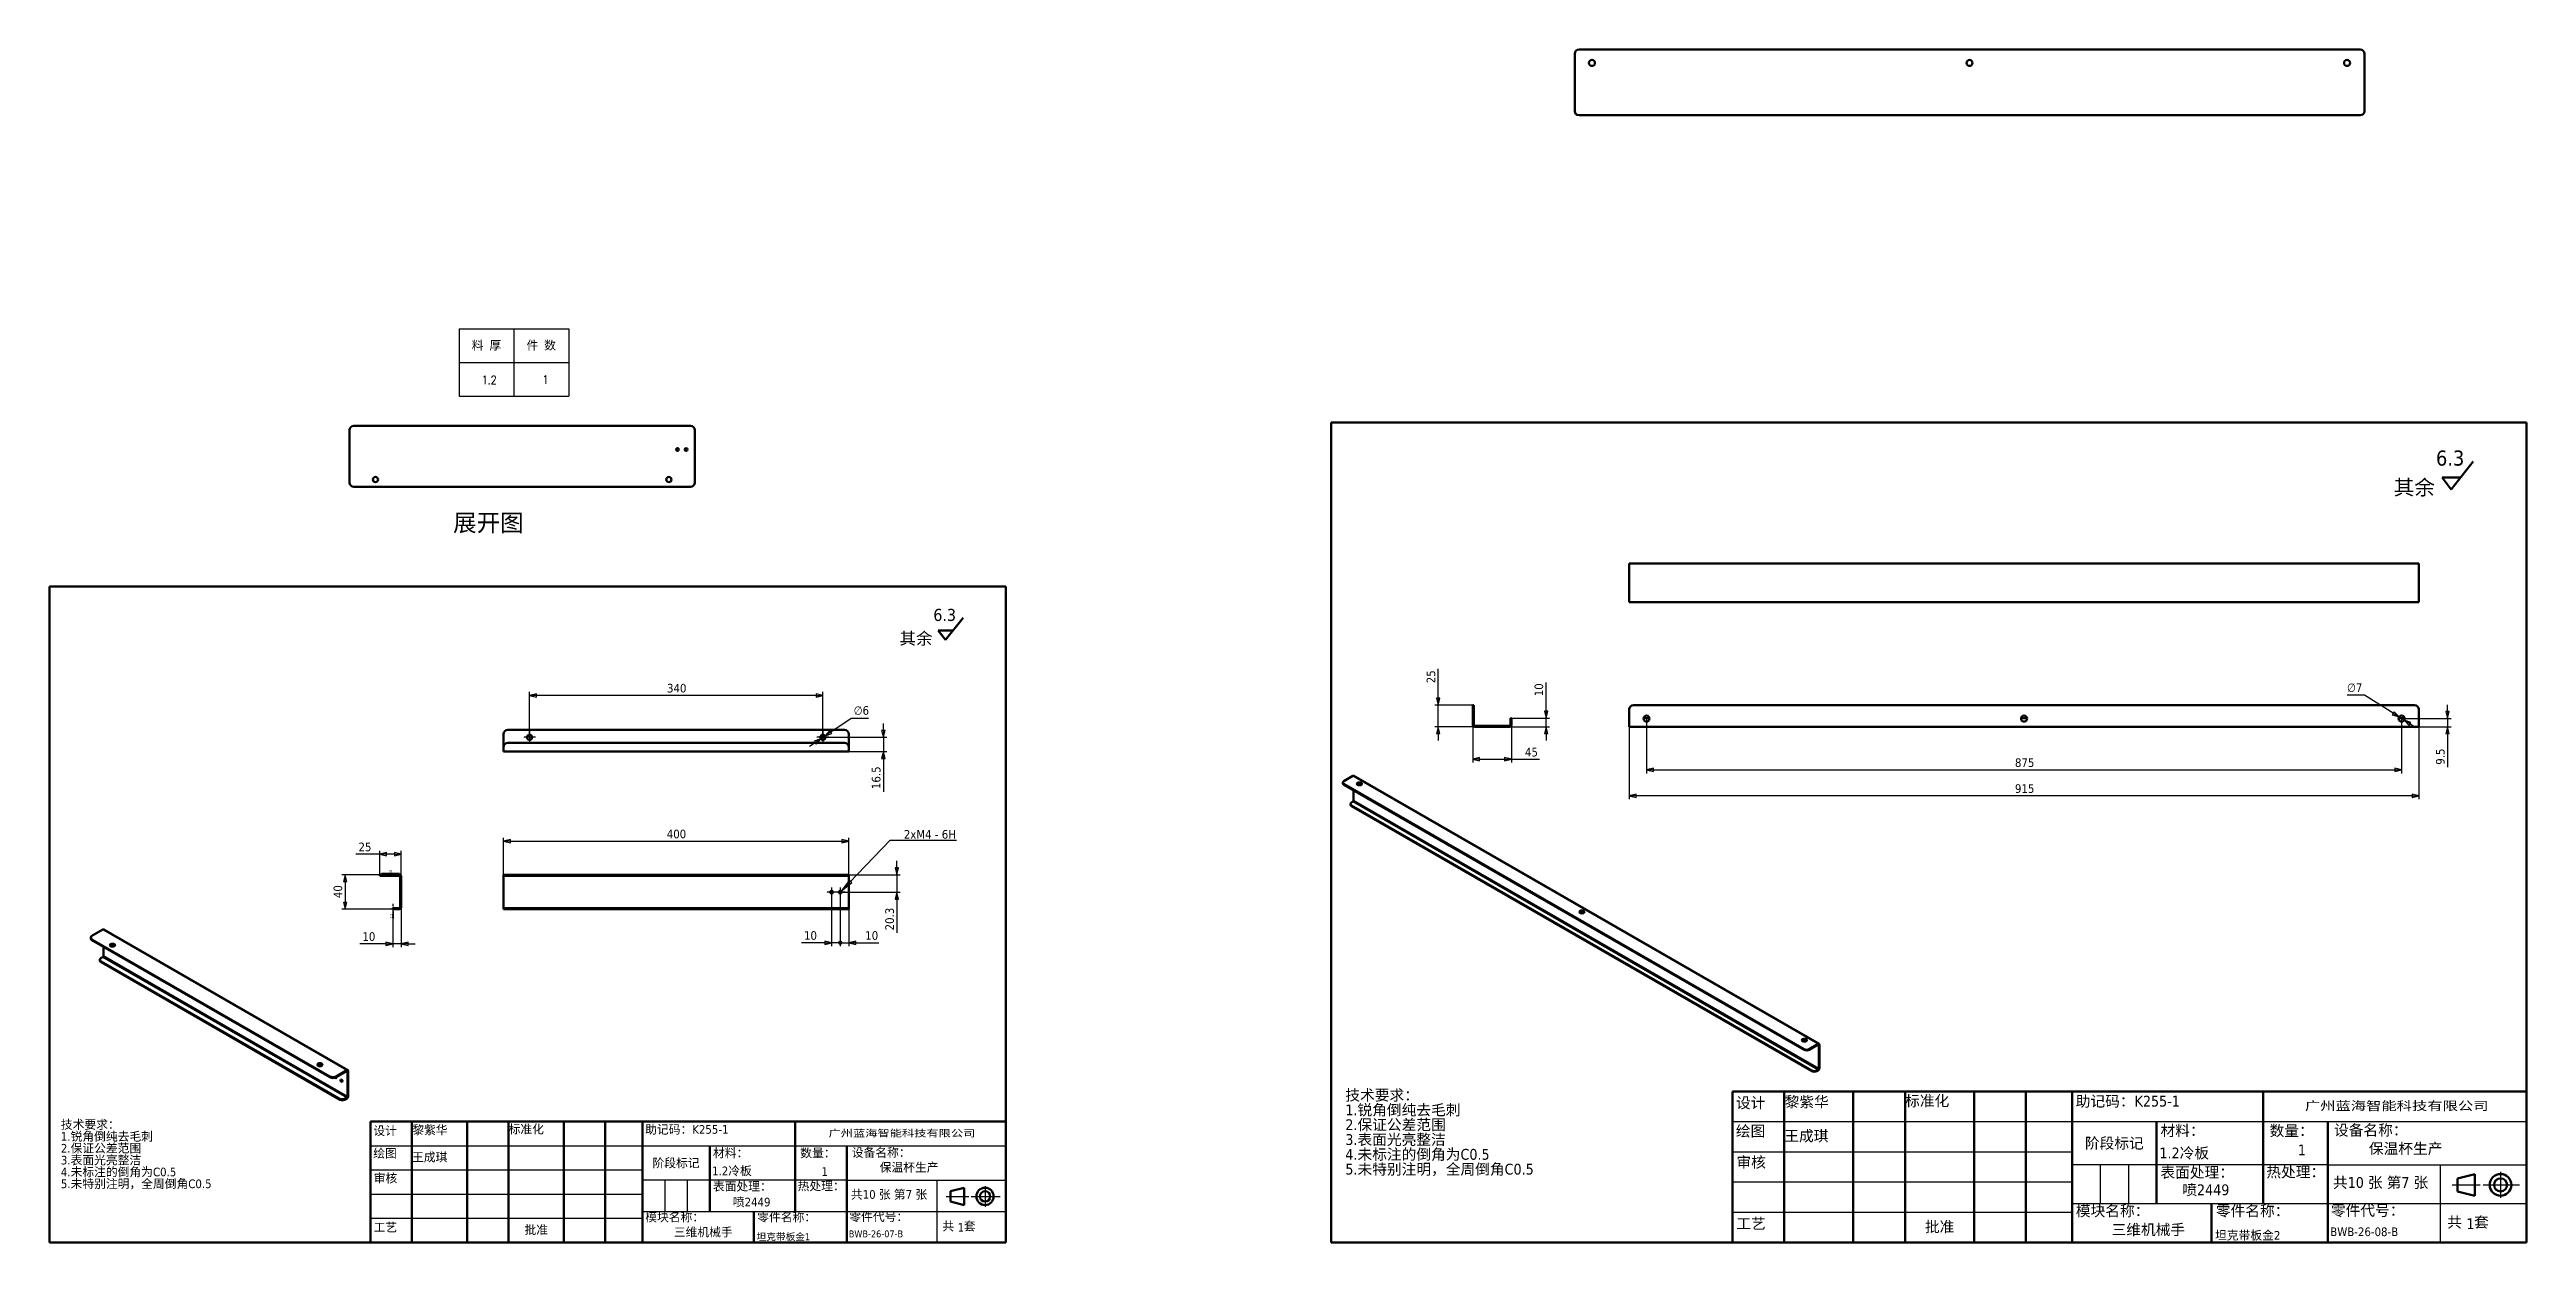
# Model space of a CAD drawing. Header units: millimetres. Extents: x 1472 to 285341, y -86221 to 5170.
# Drawn here: x 1472 to 4343, y 1332 to 2714 of the extents above; entities that cross this region are included whole.
import ezdxf
from ezdxf.enums import TextEntityAlignment as Align

# ---------------------------------------------------------------- set-up
doc = ezdxf.new("R2010")
doc.units = ezdxf.units.MM
doc.linetypes.add('CHAIN', pattern=[0.3543, 0.2362, -0.0295, 0.0591, -0.0295])
doc.layers.add('中心标记 (ISO)', color=1, linetype='Continuous', lineweight=25, true_color=0xff0000)
doc.layers.add('尺寸 (ISO)', color=5, linetype='Continuous', lineweight=25, true_color=0x0000ff)
for name, color, linetype, lineweight in [('可见 (ISO)', 7, 'Continuous', 50), ('可见窄的 (ISO)', 7, 'Continuous', 35), ('图框 (ISO)', 7, 'Continuous', 70), ('标注线', 3, 'Continuous', 18), ('标题 (ISO)', 7, 'Continuous', 50), ('符号 (ISO)', 7, 'Continuous', 25)]:
    doc.layers.add(name, color=color, linetype=linetype, lineweight=lineweight)
doc.styles.add('DIM', font='romans.shx', dxfattribs={"width": 0.8, "bigfont": 'bigfont.shx'})
doc.styles.get("Standard").update_dxf_attribs({"font": 'arial.ttf'})
doc.styles.add('文本样式19', font='tahoma.ttf')
doc.styles.add('文本样式91', font='tahoma.ttf')
doc.styles.add('注释文本 (ISO)', font='tahoma.ttf')
doc.dimstyles.new('ISO-25', dxfattribs={"dimtxt": 2.5, "dimasz": 2.5, "dimexe": 1.25, "dimexo": 0.625, "dimtad": 1, "dimtxsty": 'Standard', "dimcen": 2.5, "dimadec": 0, "dimazin": 0, "dimtfac": 1, "dimtmove": 0, "dimatfit": 3, "dimfxl": 0, "dimarcsym": 0})
doc.dimstyles.new('默认 (GB)', dxfattribs={"dimscale": 4, "dimtxt": 2.5, "dimasz": 2, "dimexe": 1, "dimexo": 0, "dimgap": 0.75, "dimtad": 1, "dimtoh": 1, "dimrnd": 1e-08, "dimdsep": 46, "dimtxsty": '注释文本 (ISO)', "dimblk": 'Filled-1', "dimcen": 0.09, "dimdle": 10, "dimclrd": 256, "dimclre": 256, "dimclrt": 256, "dimaunit": 1, "dimazin": 2, "dimtfac": 0.8, "dimtdec": 3, "dimtmove": 0, "dimatfit": 3, "dimldrblk": 'Filled-2', "dimfxl": 0, "dimtolj": 1, "dimtzin": 0, "dimlwd": -1, "dimlwe": -1, "dimarcsym": 0})
doc.dimstyles.new('默认 (GB)$7', dxfattribs={"dimscale": 4, "dimtxt": 2.5, "dimasz": 4, "dimexe": 1, "dimexo": 0, "dimgap": 0.75, "dimtad": 1, "dimtoh": 1, "dimrnd": 1e-08, "dimdsep": 46, "dimtxsty": '注释文本 (ISO)', "dimblk": 'Filled-1', "dimcen": 0.09, "dimdle": 10, "dimclrd": 256, "dimclre": 256, "dimclrt": 256, "dimaunit": 1, "dimazin": 2, "dimtfac": 0.8, "dimtdec": 3, "dimtmove": 0, "dimatfit": 3, "dimldrblk": 'Filled-2', "dimfxl": 0, "dimtolj": 1, "dimtzin": 0, "dimlwd": -1, "dimlwe": -1, "dimarcsym": 0})

msp = doc.modelspace()

# ---------------------------------------------------------------- texts
at = {"layer": '符号 (ISO)', "attachment_point": 1, "style": '注释文本 (ISO)'}
for s, insert, char_height, width in [('{\\fTahoma|b0|i0;\\H20.0000;展开图}', (1940.08444, 2175.99724), 20, 82.5121498), ('{喷2449}', (2264.22665, 1384.00479), 10, 43.7682343)]:
    msp.add_mtext(s, dxfattribs=dict(at, insert=insert, char_height=char_height, width=width))
at = {"layer": '符号 (ISO)', "style": '注释文本 (ISO)'}
for s, insert, char_height, width, attachment_point, line_spacing_factor in [('{2xM4 - 6H}', (2462.40805, 1799.76225), 10, 63.4155574, 7, 0.4375), ('{喷2449\\P}', (3943.79675, 1399.47263), 12.5, 58.0046965, 1, 0.987884)]:
    msp.add_mtext(s, dxfattribs=dict(at, insert=insert, char_height=char_height, width=width, attachment_point=attachment_point, line_spacing_factor=line_spacing_factor))
at = {"layer": '符号 (ISO)', "attachment_point": 1, "style": '注释文本 (ISO)'}
for insert, char_height in [((4077.75998, 1445.59584), 12.5), ((2366.87974, 1419.32273), 10)]:
    msp.add_mtext('{1}', dxfattribs=dict(at, insert=insert, char_height=char_height))

# ---------------------------------------------------------------- blocks, each defined once
blk = doc.blocks.new('图框 A3-A4')
at = {"layer": '图框 (ISO)'}
for p, q in [((287, 200), (10, 200)), ((10, 200), (10, 10)), ((287, 10), (287, 200)), ((10, 10), (287, 10))]:
    blk.add_line(p, q, dxfattribs=at)
blk = doc.blocks.new('标题栏 GB1')
at = {"layer": '标题 (ISO)'}
for p, q in [((361.15, 211.7), (359.01, 214.46)), ((359.01, 214.46), (363.33, 214.46)), ((361.15, 211.7), (366.21, 218.12)), ((194.57, 65.23), (194.57, 72.23)), ((194.57, 72.23), (378.57, 72.23)), ((206.57, 65.23), (206.57, 72.23)), ((222.57, 65.23), (222.57, 72.23)), ((234.57, 65.23), (234.57, 72.23)), ((250.57, 65.23), (250.57, 72.23)), ((262.57, 65.23), (262.57, 72.23)), ((273.31, 65.23), (273.31, 72.23)), ((317.57, 65.23), (317.57, 72.23)), ((378.57, 72.23), (378.57, 65.23)), ((194.57, 37.23), (194.57, 65.23)), ((206.57, 37.23), (206.57, 65.23)), ((222.57, 44.23), (222.57, 65.23)), ((234.57, 37.23), (234.57, 65.23)), ((250.57, 37.23), (250.57, 65.23)), ((262.57, 37.23), (262.57, 65.23)), ((273.31, 65.23), (273.31, 37.23)), ((317.57, 55.23), (317.57, 65.23)), ((378.57, 65.23), (378.57, 37.23)), ((317.57, 55.23), (317.57, 46.23)), ((366.57, 53.06), (362.57, 52.06)), ((362.57, 52.06), (362.57, 49.06)), ((366.57, 48.06), (366.57, 53.06)), ((305.57, 46.23), (305.57, 37.23)), ((362.57, 49.06), (366.57, 48.06)), ((222.57, 44.23), (222.57, 37.23)), ((378.57, 37.23), (194.57, 37.23))]:
    blk.add_line(p, q, dxfattribs=at)
at = {"layer": '标题 (ISO)', "lineweight": 25}
for p, q in [((194.57, 65.23), (273.31, 65.23)), ((273.31, 65.23), (378.57, 65.23)), ((194.57, 58.23), (273.31, 58.23)), ((332.57, 55.23), (273.31, 55.23)), ((279.81, 55.23), (279.81, 46.23)), ((286.31, 55.23), (286.31, 46.23)), ((332.57, 55.23), (378.57, 55.23)), ((358.57, 55.23), (358.57, 46.23)), ((372.58, 53.56), (372.58, 47.56)), ((194.57, 51.23), (273.31, 51.23)), ((273.31, 46.23), (378.57, 46.23)), ((358.57, 46.23), (358.57, 37.23)), ((361.32, 50.56), (367.88, 50.56)), ((368.55, 50.56), (370.07, 50.56)), ((370.07, 50.56), (376.97, 50.56)), ((194.57, 44.23), (273.31, 44.23))]:
    blk.add_line(p, q, dxfattribs=at)
at = {"layer": '标题 (ISO)', "lineweight": 50}
for p, q in [((292.81, 65.23), (292.81, 46.23)), ((332.57, 65.23), (332.57, 37.23))]:
    blk.add_line(p, q, dxfattribs=at)
at = {"layer": '标题 (ISO)'}
for radius in [2.5, 1.5]:
    blk.add_circle((372.57, 50.56), radius, dxfattribs=at)
at = {"layer": '标题 (ISO)', "style": '注释文本 (ISO)'}
blk.add_text('阶段标记', height=2.5, dxfattribs=at).set_placement((283.06, 60.23), align=Align.MIDDLE_CENTER)
for s, insert, char_height, attachment_point in [('\\fTahoma|b0|i0;\\H3.5000;6.3', (357.6, 220.71), 3.5, 1), ('\\fTahoma|b0|i0;\\H3.5000;其余', (347.8, 213.91), 3.5, 1), ('\\fTahoma|b0|i0;设计', (195.38, 70.83), 2.5, 1), ('\\f仿宋|b0|i0;\\H2.5000;黎紫华', (206.66, 71.05), 2.5, 1), ('\\fTahoma|b0|i0;标准化', (234.57, 71.28), 2.5, 1), ('助记码：K255-1', (274.11, 71.21), 2.5, 1), ('\\fTahoma|b0|i0;\\W1.30;\\H2.0000;广州\\fArial|b0|i0;\\W1.30;\\H2.0000;蓝海\\fTahoma|b0|i0;\\W1.30;\\H2.0000;智能科技有限公司', (348.5, 68.73), 2, 5), ('\\fTahoma|b0|i0;绘图', (195.35, 64.28), 2.5, 1), ('\\fTahoma|b0|i0;材料：', (293.76, 64.39), 2.5, 1), ('\\fTahoma|b0|i0;数量：', (319.04, 64.37), 2.5, 1), ('\\fTahoma|b0|i0;设备名称：', (333.96, 64.5), 2.5, 1), ('\\fTahoma|b0|i0;审核', (195.48, 57.07), 2.5, 1), ('保温杯生产', (342.05, 60.22), 2.5, 1), ('\\fTahoma|b0|i0;热处理：', (318.29, 54.82), 2.5, 1), ('\\fTahoma|b0|i0;模块名称：', (274.14, 45.81), 2.5, 1), ('\\fTahoma|b0|i0;零件名称：', (306.59, 45.8), 2.5, 1), ('\\fTahoma|b0|i0;零件代号：', (333.25, 45.9), 2.5, 1), ('\\fTahoma|b0|i0;批准', (242.57, 40.73), 2.5, 5), ('三维机械手', (282.42, 41.45), 2.5, 1), ('1', (364.63, 42.81), 2.5, 1)]:
    blk.add_mtext(s, dxfattribs=dict(at, insert=insert, char_height=char_height, attachment_point=attachment_point))
at = {"layer": '标题 (ISO)', "insert": (104.85, 72.61), "char_height": 2.5, "attachment_point": 1, "line_spacing_factor": 0.823237, "style": '注释文本 (ISO)'}
blk.add_mtext('\\fTahoma|b0|i0;技术要求：\\P1.锐角倒纯去毛刺\\P2.保证公差范围\\P3.表面光亮整洁\\P4.未标注的倒角为C0.5\\P5.未特别注明，全周倒角C0.5\\P', dxfattribs=at)
at = {"layer": '标题 (ISO)', "char_height": 2.5, "attachment_point": 1, "style": '注释文本 (ISO)'}
for s, insert, width in [('\\f仿宋|b0|i0;\\H2.5000;王成琪', (206.57, 63.16), 11.2281), ('\\fTahoma|b0|i0;表面处理：', (293.74, 54.71), 17.19), ('\\fTahoma|b0|i0;工艺', (195.45, 42.85), 6.876), ('\\fTahoma|b0|i0;  共   套', (358.32, 43.18), 17.7919)]:
    blk.add_mtext(s, dxfattribs=dict(at, insert=insert, width=width))
at = {"layer": '标题 (ISO)', "insert": (333.72, 52.37), "char_height": 2.5, "width": 27.2374, "attachment_point": 1, "line_spacing_factor": 0.987884, "style": '注释文本 (ISO)'}
blk.add_mtext('共10 张 第7 张', dxfattribs=at)
at = {"layer": '标题 (ISO)'}
for tag, p, height, style in [('材料_001', (293.5, 56.7), 2.5, '注释文本 (ISO)'), ('描述_001', (333.1, 38.7), 2, '文本样式91'), ('零件代号_001', (306.4, 37.87), 2, '文本样式91')]:
    blk.add_attdef(tag, p, '', height=height, dxfattribs=dict(at, style=style))
at = {"layer": '标题 (ISO)', "style": '文本样式91'}
blk.add_attdef('热处理', text='', height=2, dxfattribs=at).set_placement((318.2, 50.63), align=Align.TOP_LEFT)
at = {"layer": '标题 (ISO)', "style": '文本样式19'}
for tag, p in [('工程核准人', (256.57, 40.73)), ('工程批准日期', (267.94, 40.73))]:
    blk.add_attdef(tag, text='', height=1, dxfattribs=at).set_placement(p, align=Align.MIDDLE_CENTER)
blk = doc.blocks.new('Filled-1')
at = {"color": 0}
for p, q in [((0, 0), (-1, 0.25)), ((-1, 0.25), (-1, -0.25)), ((-1, 0), (0, 0)), ((-1, -0.25), (0, 0))]:
    blk.add_line(p, q, dxfattribs=at)
at = {"color": 0, "flags": 128}
blk.add_lwpolyline([(-1, -0.25), (0, 0), (-1, 0.25), (-1, -0.25)], dxfattribs=at)
at = {"color": 0}
blk.add_solid([(-1, -0.25), (0, 0), (-1, 0.25), (-1, -0.25)], dxfattribs=at)
blk = doc.blocks.new('*D18')
at = {"layer": 'Defpoints', "color": 0, "transparency": 16777216}
for p in [(2398.7, 1797), (1998.7, 1755.8), (2398.7, 1755.8)]:
    blk.add_point(p, dxfattribs=at)
at = {"layer": '尺寸 (ISO)', "transparency": 16777216}
for p, q in [((1998.7, 1755.8), (1998.7, 1801)), ((2006.7, 1797), (2390.7, 1797)), ((2398.7, 1755.8), (2398.7, 1801))]:
    blk.add_line(p, q, dxfattribs=at)
at = {"layer": '尺寸 (ISO)', "transparency": 16777216, "xscale": 8, "yscale": 8, "zscale": 8, "rotation": 180}
blk.add_blockref('Filled-1', (1998.7, 1797), dxfattribs=at)
at = {"layer": '尺寸 (ISO)', "transparency": 16777216, "xscale": 8, "yscale": 8, "zscale": 8}
blk.add_blockref('Filled-1', (2398.7, 1797), dxfattribs=at)
at = {"layer": '尺寸 (ISO)', "transparency": 16777216, "insert": (2187.7, 1810.4), "char_height": 10, "attachment_point": 1, "style": '注释文本 (ISO)'}
blk.add_mtext('\\A1;400', dxfattribs=at)
blk = doc.blocks.new('Filled-2')
at = {"color": 0}
for p, q in [((0, 0), (-1, 0.125)), ((-1, 0.125), (-1, -0.125)), ((-1, 0), (0, 0)), ((-1, -0.125), (0, 0))]:
    blk.add_line(p, q, dxfattribs=at)
at = {"color": 0, "flags": 128}
blk.add_lwpolyline([(-1, -0.125), (0, 0), (-1, 0.125), (-1, -0.125)], dxfattribs=at)
at = {"color": 0}
blk.add_solid([(-1, -0.125), (0, 0), (-1, 0.125), (-1, -0.125)], dxfattribs=at)
blk = doc.blocks.new('*D19')
at = {"layer": 'Defpoints', "color": 0, "transparency": 16777216}
for p in [(1870.1, 1718.2), (1880.1, 1720.6), (1870.1, 1678.2)]:
    blk.add_point(p, dxfattribs=at)
at = {"layer": '尺寸 (ISO)', "transparency": 16777216}
for p, q in [((1870.1, 1718.2), (1870.1, 1674.2)), ((1880.1, 1720.6), (1880.1, 1674.2)), ((1862.1, 1678.2), (1832, 1678.2)), ((1880.1, 1678.2), (1870.1, 1678.2)), ((1888.1, 1678.2), (1896.1, 1678.2))]:
    blk.add_line(p, q, dxfattribs=at)
at = {"layer": '尺寸 (ISO)', "transparency": 16777216, "xscale": 8, "yscale": 8, "zscale": 8}
blk.add_blockref('Filled-1', (1870.1, 1678.2), dxfattribs=at)
at = {"layer": '尺寸 (ISO)', "transparency": 16777216, "xscale": 8, "yscale": 8, "zscale": 8, "rotation": 180}
blk.add_blockref('Filled-1', (1880.1, 1678.2), dxfattribs=at)
at = {"layer": '尺寸 (ISO)', "transparency": 16777216, "insert": (1835, 1691.6), "char_height": 10, "attachment_point": 1, "style": '注释文本 (ISO)'}
blk.add_mtext('\\A1;10', dxfattribs=at)
blk = doc.blocks.new('*D20')
at = {"layer": 'Defpoints', "color": 0, "transparency": 16777216}
for p in [(1860.1, 1758.2), (1815.1, 1718.2), (1870.1, 1718.2)]:
    blk.add_point(p, dxfattribs=at)
at = {"layer": '尺寸 (ISO)', "transparency": 16777216}
for p, q in [((1860.1, 1758.2), (1811.1, 1758.2)), ((1815.1, 1750.2), (1815.1, 1726.2)), ((1870.1, 1718.2), (1811.1, 1718.2))]:
    blk.add_line(p, q, dxfattribs=at)
at = {"layer": '尺寸 (ISO)', "transparency": 16777216, "xscale": 8, "yscale": 8, "zscale": 8}
for p, rotation in [((1815.1, 1758.2), 90), ((1815.1, 1718.2), 270)]:
    blk.add_blockref('Filled-1', p, dxfattribs=dict(at, rotation=rotation))
at = {"layer": '尺寸 (ISO)', "transparency": 16777216, "insert": (1801.6, 1731.1), "char_height": 10, "attachment_point": 1, "rotation": 90, "style": '注释文本 (ISO)'}
blk.add_mtext('\\A1;40', dxfattribs=at)
blk = doc.blocks.new('*D21')
at = {"layer": 'Defpoints', "color": 0, "transparency": 16777216}
for p in [(2398.7, 1758.2), (2454.3, 1758.2), (2388.7, 1737.9)]:
    blk.add_point(p, dxfattribs=at)
at = {"layer": '尺寸 (ISO)', "transparency": 16777216}
for p, q in [((2398.7, 1758.2), (2458.3, 1758.2)), ((2454.3, 1766.2), (2454.3, 1774.2)), ((2454.3, 1758.2), (2454.3, 1737.9)), ((2388.7, 1737.9), (2458.3, 1737.9)), ((2454.3, 1729.9), (2454.3, 1690.7))]:
    blk.add_line(p, q, dxfattribs=at)
at = {"layer": '尺寸 (ISO)', "transparency": 16777216, "xscale": 8, "yscale": 8, "zscale": 8}
for p, rotation in [((2454.3, 1758.2), 270), ((2454.3, 1737.9), 90)]:
    blk.add_blockref('Filled-1', p, dxfattribs=dict(at, rotation=rotation))
at = {"layer": '尺寸 (ISO)', "transparency": 16777216, "insert": (2440.9, 1693.7), "char_height": 10, "attachment_point": 1, "rotation": 90, "style": '注释文本 (ISO)'}
blk.add_mtext('\\A1;20.3', dxfattribs=at)
blk = doc.blocks.new('_DotSmall')
at = {"color": 0, "linetype": 'ByBlock', "const_width": 0.5}
blk.add_lwpolyline([(-0.0625, 0, 1), (0.0625, 0, 1)], format="xyb", close=True, dxfattribs=at)
blk = doc.blocks.new('*D24')
at = {"layer": 'Defpoints', "color": 0, "transparency": 16777216}
for p in [(2378.7, 1732.3), (2388.7, 1732.3), (2388.7, 1679.4)]:
    blk.add_point(p, dxfattribs=at)
at = {"layer": '尺寸 (ISO)', "transparency": 16777216}
for p, q in [((2378.7, 1732.3), (2378.7, 1675.4)), ((2388.7, 1732.3), (2388.7, 1675.4)), ((2370.7, 1679.4), (2343.7, 1679.4)), ((2388.7, 1679.4), (2378.7, 1679.4)), ((2388.7, 1679.4), (2404.7, 1679.4))]:
    blk.add_line(p, q, dxfattribs=at)
at = {"layer": '尺寸 (ISO)', "transparency": 16777216, "xscale": 8, "yscale": 8, "zscale": 8}
blk.add_blockref('Filled-1', (2378.7, 1679.4), dxfattribs=at)
at = {"layer": '尺寸 (ISO)', "transparency": 16777216, "xscale": 8, "yscale": 8, "zscale": 8, "rotation": 180}
blk.add_blockref('_DotSmall', (2388.7, 1679.4), dxfattribs=at)
at = {"layer": '尺寸 (ISO)', "transparency": 16777216, "insert": (2346.7, 1692.8), "char_height": 10, "attachment_point": 1, "style": '注释文本 (ISO)'}
blk.add_mtext('\\A1;10', dxfattribs=at)
blk = doc.blocks.new('*D25')
at = {"layer": 'Defpoints', "color": 0, "transparency": 16777216}
for p in [(2388.7, 1732.3), (2398.7, 1720.6), (2398.7, 1679.4)]:
    blk.add_point(p, dxfattribs=at)
at = {"layer": '尺寸 (ISO)', "transparency": 16777216}
for p, q in [((2388.7, 1732.3), (2388.7, 1675.4)), ((2398.7, 1720.6), (2398.7, 1675.4)), ((2388.7, 1679.4), (2380.7, 1679.4)), ((2388.7, 1679.4), (2398.7, 1679.4)), ((2406.7, 1679.4), (2433.6, 1679.4))]:
    blk.add_line(p, q, dxfattribs=at)
at = {"layer": '尺寸 (ISO)', "transparency": 16777216, "xscale": 8, "yscale": 8, "zscale": 8}
blk.add_blockref('_DotSmall', (2388.7, 1679.4), dxfattribs=at)
at = {"layer": '尺寸 (ISO)', "transparency": 16777216, "xscale": 8, "yscale": 8, "zscale": 8, "rotation": 180}
blk.add_blockref('Filled-1', (2398.7, 1679.4), dxfattribs=at)
at = {"layer": '尺寸 (ISO)', "transparency": 16777216, "insert": (2417.7, 1692.8), "char_height": 10, "attachment_point": 1, "style": '注释文本 (ISO)'}
blk.add_mtext('\\A1;10', dxfattribs=at)
blk = doc.blocks.new('*D26')
at = {"layer": 'Defpoints', "color": 0, "transparency": 16777216}
for p in [(1855.1, 1782), (1855.1, 1758.2), (1880.1, 1755.8)]:
    blk.add_point(p, dxfattribs=at)
at = {"layer": '尺寸 (ISO)', "transparency": 16777216}
for p, q in [((1855.1, 1782), (1827.5, 1782)), ((1855.1, 1758.2), (1855.1, 1786)), ((1872.1, 1782), (1863.1, 1782)), ((1880.1, 1755.8), (1880.1, 1786))]:
    blk.add_line(p, q, dxfattribs=at)
at = {"layer": '尺寸 (ISO)', "transparency": 16777216, "xscale": 8, "yscale": 8, "zscale": 8, "rotation": 180}
blk.add_blockref('Filled-1', (1855.1, 1782), dxfattribs=at)
at = {"layer": '尺寸 (ISO)', "transparency": 16777216, "xscale": 8, "yscale": 8, "zscale": 8}
blk.add_blockref('Filled-1', (1880.1, 1782), dxfattribs=at)
at = {"layer": '尺寸 (ISO)', "transparency": 16777216, "insert": (1830.5, 1795.4), "char_height": 10, "attachment_point": 1, "style": '注释文本 (ISO)'}
blk.add_mtext('\\A1;25', dxfattribs=at)
blk = doc.blocks.new('*D27')
at = {"layer": 'Defpoints', "color": 0, "transparency": 16777216}
for p in [(2368.7, 1917.4), (2398.7, 1900.9), (2438.7, 1917.4)]:
    blk.add_point(p, dxfattribs=at)
at = {"layer": '尺寸 (ISO)', "transparency": 16777216}
for p, q in [((2438.7, 1925.4), (2438.7, 1933.4)), ((2368.7, 1917.4), (2442.7, 1917.4)), ((2398.7, 1900.9), (2442.7, 1900.9)), ((2438.7, 1917.4), (2438.7, 1900.9)), ((2438.7, 1892.9), (2438.7, 1854.4))]:
    blk.add_line(p, q, dxfattribs=at)
at = {"layer": '尺寸 (ISO)', "transparency": 16777216, "xscale": 8, "yscale": 8, "zscale": 8}
for p, rotation in [((2438.7, 1917.4), 270), ((2438.7, 1900.9), 90)]:
    blk.add_blockref('Filled-1', p, dxfattribs=dict(at, rotation=rotation))
at = {"layer": '尺寸 (ISO)', "transparency": 16777216, "insert": (2425.3, 1857.4), "char_height": 10, "attachment_point": 1, "rotation": 90, "style": '注释文本 (ISO)'}
blk.add_mtext('\\A1;16.5', dxfattribs=at)
blk = doc.blocks.new('*D28')
at = {"layer": 'Defpoints', "color": 0, "transparency": 16777216}
for p in [(2028.7, 1965.9), (2028.7, 1917.4), (2368.7, 1917.4)]:
    blk.add_point(p, dxfattribs=at)
at = {"layer": '尺寸 (ISO)', "transparency": 16777216}
for p, q in [((2028.7, 1917.4), (2028.7, 1969.9)), ((2360.7, 1965.9), (2036.7, 1965.9)), ((2368.7, 1917.4), (2368.7, 1969.9))]:
    blk.add_line(p, q, dxfattribs=at)
at = {"layer": '尺寸 (ISO)', "transparency": 16777216, "xscale": 8, "yscale": 8, "zscale": 8, "rotation": 180}
blk.add_blockref('Filled-1', (2028.7, 1965.9), dxfattribs=at)
at = {"layer": '尺寸 (ISO)', "transparency": 16777216, "xscale": 8, "yscale": 8, "zscale": 8}
blk.add_blockref('Filled-1', (2368.7, 1965.9), dxfattribs=at)
at = {"layer": '尺寸 (ISO)', "transparency": 16777216, "insert": (2188, 1979.3), "char_height": 10, "attachment_point": 1, "style": '注释文本 (ISO)'}
blk.add_mtext('\\A1;340', dxfattribs=at)
blk = doc.blocks.new('*D29')
at = {"layer": 'Defpoints', "color": 0, "transparency": 16777216}
for p in [(2366.2, 1915.7), (2371.1, 1919.1)]:
    blk.add_point(p, dxfattribs=at)
at = {"layer": '尺寸 (ISO)', "transparency": 16777216}
for p, q in [((2377.7, 1923.6), (2401.3, 1939.7)), ((2401.3, 1939.7), (2421.6, 1939.7)), ((2359.6, 1911.1), (2353, 1906.6)), ((2366.2, 1915.7), (2371.1, 1919.1))]:
    blk.add_line(p, q, dxfattribs=at)
at = {"layer": '尺寸 (ISO)', "transparency": 16777216, "xscale": 8, "yscale": 8, "zscale": 8}
for p, rotation in [((2371.1, 1919.1), 214.402111389388), ((2366.2, 1915.7), 34.40211138938799)]:
    blk.add_blockref('Filled-1', p, dxfattribs=dict(at, rotation=rotation))
at = {"layer": '尺寸 (ISO)', "transparency": 16777216, "insert": (2404.3, 1953.5), "char_height": 10, "attachment_point": 1, "style": '注释文本 (ISO)'}
blk.add_mtext('\\A1;∅6', dxfattribs=at)
blk = doc.blocks.new('*D55')
at = {"color": 0, "lineweight": -2, "transparency": 16777216}
for p, q in [((1855.1, 1758.8), (1855.1, 1761.4)), ((1857.6, 1760.1), (1877.6, 1760.1)), ((1880.1, 1758.8), (1880.1, 1761.4))]:
    blk.add_line(p, q, dxfattribs=at)
at = {"color": 0, "transparency": 16777216}
for points in [[(1857.6, 1760.5), (1857.6, 1759.7), (1855.1, 1760.1)], [(1877.6, 1760.5), (1877.6, 1759.7), (1880.1, 1760.1)]]:
    blk.add_solid(points, dxfattribs=at)
at = {"layer": 'Defpoints', "color": 0, "transparency": 16777216}
for p in [(1855.1, 1758.2), (1880.1, 1760.1), (1880.1, 1758.2)]:
    blk.add_point(p, dxfattribs=at)
at = {"color": 0, "transparency": 16777216, "insert": (1867.6, 1762), "char_height": 2.5, "attachment_point": 5}
blk.add_mtext('25', dxfattribs=at)
blk = doc.blocks.new('*D56')
at = {"color": 0, "lineweight": -2, "transparency": 16777216}
for p, q in [((1870.7, 1721.9), (1870.7, 1724.4)), ((1870.7, 1719.4), (1872, 1719.4)), ((1870.7, 1719.4), (1870.7, 1718.2)), ((1870.7, 1718.2), (1872, 1718.2)), ((1870.7, 1715.7), (1870.7, 1707.6))]:
    blk.add_line(p, q, dxfattribs=at)
at = {"color": 0, "transparency": 16777216}
for points in [[(1870.3, 1721.9), (1871.2, 1721.9), (1870.7, 1719.4)], [(1870.3, 1715.7), (1871.2, 1715.7), (1870.7, 1718.2)]]:
    blk.add_solid(points, dxfattribs=at)
at = {"layer": 'Defpoints', "color": 0, "transparency": 16777216}
for p in [(1870.1, 1719.4), (1870.1, 1718.2), (1870.7, 1718.2)]:
    blk.add_point(p, dxfattribs=at)
at = {"color": 0, "transparency": 16777216, "insert": (1868.6, 1710.4), "char_height": 2.5, "attachment_point": 5, "rotation": 90}
blk.add_mtext('1,2', dxfattribs=at)
blk = doc.blocks.new('*D43')
at = {"layer": 'Defpoints', "color": 0, "transparency": 16777216}
for p in [(3164.2, 1929.6), (3166.6, 1939.6), (3206.6, 1939.6)]:
    blk.add_point(p, dxfattribs=at)
at = {"layer": '尺寸 (ISO)', "transparency": 16777216}
for p, q in [((3206.6, 1947.6), (3206.6, 1980.9)), ((3164.2, 1929.6), (3210.6, 1929.6)), ((3166.6, 1939.6), (3210.6, 1939.6)), ((3206.6, 1929.6), (3206.6, 1939.6)), ((3206.6, 1921.6), (3206.6, 1913.6))]:
    blk.add_line(p, q, dxfattribs=at)
at = {"layer": '尺寸 (ISO)', "transparency": 16777216, "xscale": 8, "yscale": 8, "zscale": 8}
for p, rotation in [((3206.6, 1939.6), 270), ((3206.6, 1929.6), 90)]:
    blk.add_blockref('Filled-1', p, dxfattribs=dict(at, rotation=rotation))
at = {"layer": '尺寸 (ISO)', "transparency": 16777216, "insert": (3193.2, 1964.9), "char_height": 10, "attachment_point": 1, "rotation": 90, "style": '注释文本 (ISO)'}
blk.add_mtext('\\A1;10', dxfattribs=at)
blk = doc.blocks.new('*D44')
at = {"layer": 'Defpoints', "color": 0, "transparency": 16777216}
for p in [(3081.6, 1954.6), (3121.6, 1954.6), (3124, 1929.6)]:
    blk.add_point(p, dxfattribs=at)
at = {"layer": '尺寸 (ISO)', "transparency": 16777216}
for p, q in [((3081.6, 1962.6), (3081.6, 1996.6)), ((3121.6, 1954.6), (3077.6, 1954.6)), ((3081.6, 1929.6), (3081.6, 1954.6)), ((3124, 1929.6), (3077.6, 1929.6)), ((3081.6, 1921.6), (3081.6, 1913.6))]:
    blk.add_line(p, q, dxfattribs=at)
at = {"layer": '尺寸 (ISO)', "transparency": 16777216, "xscale": 8, "yscale": 8, "zscale": 8}
for p, rotation in [((3081.6, 1954.6), 270), ((3081.6, 1929.6), 90)]:
    blk.add_blockref('Filled-1', p, dxfattribs=dict(at, rotation=rotation))
at = {"layer": '尺寸 (ISO)', "transparency": 16777216, "insert": (3068.2, 1980), "char_height": 10, "attachment_point": 1, "rotation": 90, "style": '注释文本 (ISO)'}
blk.add_mtext('\\A1;25', dxfattribs=at)
blk = doc.blocks.new('*D47')
at = {"layer": 'Defpoints', "color": 0, "transparency": 16777216}
for p in [(3121.6, 1932), (3166.6, 1932), (3121.6, 1892)]:
    blk.add_point(p, dxfattribs=at)
at = {"layer": '尺寸 (ISO)', "transparency": 16777216}
for p, q in [((3121.6, 1932), (3121.6, 1888)), ((3166.6, 1932), (3166.6, 1888)), ((3129.6, 1892), (3158.6, 1892)), ((3166.6, 1892), (3199.1, 1892))]:
    blk.add_line(p, q, dxfattribs=at)
at = {"layer": '尺寸 (ISO)', "transparency": 16777216, "xscale": 8, "yscale": 8, "zscale": 8, "rotation": 180}
blk.add_blockref('Filled-1', (3121.6, 1892), dxfattribs=at)
at = {"layer": '尺寸 (ISO)', "transparency": 16777216, "xscale": 8, "yscale": 8, "zscale": 8}
blk.add_blockref('Filled-1', (3166.6, 1892), dxfattribs=at)
at = {"layer": '尺寸 (ISO)', "transparency": 16777216, "insert": (3182.1, 1905.2), "char_height": 10, "attachment_point": 1, "style": '注释文本 (ISO)'}
blk.add_mtext('\\A1;45', dxfattribs=at)
blk = doc.blocks.new('*D48')
at = {"layer": 'Defpoints', "color": 0, "transparency": 16777216}
for p in [(3303, 1929.6), (4218, 1929.6), (3303, 1849.6)]:
    blk.add_point(p, dxfattribs=at)
at = {"layer": '尺寸 (ISO)', "transparency": 16777216}
for p, q in [((3303, 1929.6), (3303, 1845.6)), ((4218, 1929.6), (4218, 1845.6)), ((4210, 1849.6), (3311, 1849.6))]:
    blk.add_line(p, q, dxfattribs=at)
at = {"layer": '尺寸 (ISO)', "transparency": 16777216, "xscale": 8, "yscale": 8, "zscale": 8, "rotation": 180}
blk.add_blockref('Filled-1', (3303, 1849.6), dxfattribs=at)
at = {"layer": '尺寸 (ISO)', "transparency": 16777216, "xscale": 8, "yscale": 8, "zscale": 8}
blk.add_blockref('Filled-1', (4218, 1849.6), dxfattribs=at)
at = {"layer": '尺寸 (ISO)', "transparency": 16777216, "insert": (3749.9, 1863), "char_height": 10, "attachment_point": 1, "style": '注释文本 (ISO)'}
blk.add_mtext('\\A1;915', dxfattribs=at)
blk = doc.blocks.new('*D49')
at = {"layer": 'Defpoints', "color": 0, "transparency": 16777216}
for p in [(3323, 1939.1), (4198, 1939.1), (4198, 1879.6)]:
    blk.add_point(p, dxfattribs=at)
at = {"layer": '尺寸 (ISO)', "transparency": 16777216}
for p, q in [((3323, 1939.1), (3323, 1875.6)), ((4198, 1939.1), (4198, 1875.6)), ((3331, 1879.6), (4190, 1879.6))]:
    blk.add_line(p, q, dxfattribs=at)
at = {"layer": '尺寸 (ISO)', "transparency": 16777216, "xscale": 8, "yscale": 8, "zscale": 8, "rotation": 180}
blk.add_blockref('Filled-1', (3323, 1879.6), dxfattribs=at)
at = {"layer": '尺寸 (ISO)', "transparency": 16777216, "xscale": 8, "yscale": 8, "zscale": 8}
blk.add_blockref('Filled-1', (4198, 1879.6), dxfattribs=at)
at = {"layer": '尺寸 (ISO)', "transparency": 16777216, "insert": (3749.9, 1893), "char_height": 10, "attachment_point": 1, "style": '注释文本 (ISO)'}
blk.add_mtext('\\A1;875', dxfattribs=at)
blk = doc.blocks.new('*D50')
at = {"layer": 'Defpoints', "color": 0, "transparency": 16777216}
for p in [(4198, 1939.1), (4218, 1929.6), (4251.2, 1939.1)]:
    blk.add_point(p, dxfattribs=at)
at = {"layer": '尺寸 (ISO)', "transparency": 16777216}
for p, q in [((4251.2, 1947.1), (4251.2, 1955.1)), ((4198, 1939.1), (4255.2, 1939.1)), ((4218, 1929.6), (4255.2, 1929.6)), ((4251.2, 1939.1), (4251.2, 1929.6)), ((4251.2, 1921.6), (4251.2, 1882.6))]:
    blk.add_line(p, q, dxfattribs=at)
at = {"layer": '尺寸 (ISO)', "transparency": 16777216, "xscale": 8, "yscale": 8, "zscale": 8}
for p, rotation in [((4251.2, 1939.1), 270), ((4251.2, 1929.6), 90)]:
    blk.add_blockref('Filled-1', p, dxfattribs=dict(at, rotation=rotation))
at = {"layer": '尺寸 (ISO)', "transparency": 16777216, "insert": (4237.8, 1885.6), "char_height": 10, "attachment_point": 1, "rotation": 90, "style": '注释文本 (ISO)'}
blk.add_mtext('\\A1;9.5', dxfattribs=at)
blk = doc.blocks.new('*D51')
at = {"layer": 'Defpoints', "color": 0, "transparency": 16777216}
for p in [(4195, 1940.9), (4200.9, 1937.2)]:
    blk.add_point(p, dxfattribs=at)
at = {"layer": '尺寸 (ISO)', "transparency": 16777216}
for p, q in [((4155, 1966.2), (4134.7, 1966.2)), ((4188.3, 1945.2), (4155, 1966.2)), ((4200.9, 1937.2), (4195, 1940.9)), ((4207.7, 1932.9), (4214.5, 1928.6))]:
    blk.add_line(p, q, dxfattribs=at)
at = {"layer": '尺寸 (ISO)', "transparency": 16777216, "xscale": 8, "yscale": 8, "zscale": 8}
for p, rotation in [((4195, 1940.9), 327.6910357421769), ((4200.9, 1937.2), 147.6910357421769)]:
    blk.add_blockref('Filled-1', p, dxfattribs=dict(at, rotation=rotation))
at = {"layer": '尺寸 (ISO)', "transparency": 16777216, "insert": (4134.7, 1980), "char_height": 10, "attachment_point": 1, "style": '注释文本 (ISO)'}
blk.add_mtext('\\A1;∅7', dxfattribs=at)
blk = doc.blocks.new('*T31')
at = {"color": 0, "linetype": 'ByBlock', "lineweight": -2, "transparency": 16777216}
for p, q in [((0, 0), (127, 0)), ((0, 0), (0, -78)), ((63.5, 0), (63.5, -78)), ((127, 0), (127, -78)), ((0, -39), (127, -39)), ((0, -78), (127, -78))]:
    blk.add_line(p, q, dxfattribs=at)
at = {"color": 0, "transparency": 16777216, "char_height": 10, "width": 60.5, "attachment_point": 5}
for s, insert in [('{\\fSimSun|b0|i0|c134|p2;料 厚}', (31.75, -19.5)), ('{\\fSimSun|b0|i0|c134|p2;件 数}', (95.25, -19.5))]:
    blk.add_mtext(s, dxfattribs=dict(at, insert=insert))
blk = doc.blocks.new('圆心打标')
at = {"layer": '标注线'}
for p, q in [((-2.5, 0), (2.5, 0)), ((0, 2.5), (0, -2.5))]:
    blk.add_line(p, q, dxfattribs=at)
blk = doc.blocks.new('拆图参数')
blk.add_blockref('*T31', (-63.5, 78))
at = {"layer": '标注线'}
blk.add_blockref('圆心打标', (67219.7, -21339.8), dxfattribs=at)
at = {"style": 'DIM', "width": 0.8}
blk.add_attdef('6', text='', height=10, dxfattribs=at).set_placement((-37.1, 18.9), align=Align.MIDDLE_LEFT)
blk.add_attdef('1', text='', height=10, dxfattribs=at).set_placement((36.6, 19.3), align=Align.MIDDLE_CENTER)

# ---------------------------------------------------------------- dimensions: what is measured, and where the dimension line sits
dim = msp.add_linear_dim(base=(1880.05224, 1760.13139), p1=(1855.05224, 1758.18634), p2=(1880.05224, 1758.18634), dimstyle='ISO-25')
dim.commit()
dim.dimension.update_dxf_attribs({"geometry": '*D55', "text_midpoint": (1867.55224, 1762.03282)})
dim = msp.add_linear_dim(base=(1870.74173, 1718.18634), p1=(1870.05224, 1719.38634), p2=(1870.05224, 1718.18634), angle=90, dimstyle='ISO-25')
dim.commit()
dim.dimension.update_dxf_attribs({"geometry": '*D56', "text_midpoint": (1868.61434, 1710.41604)})
at = {"layer": '尺寸 (ISO)'}
for base, p1, p2, angle, override, picture, middle in [((3081.56989, 1954.57115), (3123.96989, 1929.57115), (3121.56989, 1954.57115), 90, {"dimtoh": 0, "dimdec": 2, "dimtp": 0, "dimtm": 0, "dimtdec": 3, "dimtofl": 1, "dimatfit": 1}, '*D44', (3081.56989, 1986.8)), ((3206.56989, 1939.57115), (3164.16989, 1929.57115), (3166.56989, 1939.57115), 90, {"dimtoh": 0, "dimdec": 2, "dimtp": 0, "dimtm": 0, "dimtdec": 3, "dimtofl": 1, "dimatfit": 1}, '*D43', (3206.56989, 1971.40964)), ((2028.65887, 1965.85896), (2368.65887, 1917.35896), (2028.65887, 1917.35896), 180, {"dimtoh": 0, "dimdec": 2, "dimtp": 0, "dimtm": 0, "dimtdec": 3, "dimtofl": 0, "dimatfit": 1}, '*D28', (2198.61887, 1965.85896)), ((4251.19571, 1939.07115), (4217.98236, 1929.57115), (4197.98236, 1939.07115), 90, {"dimtoh": 0, "dimdec": 2, "dimtp": 0, "dimtm": 0, "dimtdec": 3, "dimtofl": 1, "dimatfit": 1}, '*D50', (4251.19571, 1894.5636)), ((2438.65887, 1917.35896), (2398.65887, 1900.85896), (2368.65887, 1917.35896), 90, {"dimtoh": 0, "dimdec": 2, "dimtp": 0, "dimtm": 0, "dimtdec": 3, "dimtofl": 1, "dimatfit": 1}, '*D27', (2438.65887, 1869.63264)), ((3302.98236, 1849.57115), (4217.98236, 1929.57115), (3302.98236, 1929.57115), 180, {"dimtoh": 0, "dimdec": 2, "dimtp": 0, "dimtm": 0, "dimtdec": 3, "dimtofl": 0, "dimatfit": 1}, '*D48', (3760.53236, 1849.57115)), ((4197.98236, 1879.57115), (3322.98236, 1939.07115), (4197.98236, 1939.07115), 180, {"dimtoh": 0, "dimdec": 2, "dimtp": 0, "dimtm": 0, "dimtdec": 3, "dimtofl": 0, "dimatfit": 1}, '*D49', (3760.53236, 1879.57115)), ((1855.05224, 1782.00866), (1880.05224, 1755.78634), (1855.05224, 1758.18634), 180, {"dimtoh": 0, "dimdec": 2, "dimtp": 0, "dimtm": 0, "dimtdec": 3, "dimtofl": 0, "dimatfit": 2}, '*D26', (1837.26916, 1782.00866)), ((1815.05224, 1718.18634), (1860.05224, 1758.18634), (1870.05224, 1718.18634), 90, {"dimtoh": 0, "dimdec": 2, "dimtp": 0, "dimtm": 0, "dimtdec": 3, "dimtofl": 0, "dimatfit": 1}, '*D20', (1815.05224, 1738.14634)), ((2454.29603, 1758.18634), (2388.65887, 1737.88634), (2398.65887, 1758.18634), 90, {"dimtoh": 0, "dimdec": 2, "dimtp": 0, "dimtm": 0, "dimtdec": 3, "dimtofl": 1, "dimatfit": 1}, '*D21', (2454.29603, 1706.29735)), ((2388.65887, 1679.38634), (2378.65887, 1732.26534), (2388.65887, 1732.26534), 180, {"dimtoh": 0, "dimdec": 2, "dimblk1": 'Filled-1', "dimblk2": 'DotSmall', "dimsah": 1, "dimdle": 0, "dimtp": 0, "dimtm": 0, "dimtdec": 3, "dimtofl": 1, "dimatfit": 1}, '*D24', (2353.18808, 1679.38634)), ((2398.65887, 1679.38634), (2388.65887, 1732.26534), (2398.65887, 1720.58634), 180, {"dimtoh": 0, "dimdec": 2, "dimblk1": 'DotSmall', "dimblk2": 'Filled-1', "dimsah": 1, "dimdle": 0, "dimtp": 0, "dimtm": 0, "dimtdec": 3, "dimtofl": 1, "dimatfit": 1}, '*D25', (2424.12965, 1679.38634)), ((1870.05224, 1678.18634), (1880.05224, 1720.58634), (1870.05224, 1718.18634), 180, {"dimtoh": 0, "dimdec": 2, "dimtp": 0, "dimtm": 0, "dimtdec": 3, "dimtofl": 1, "dimatfit": 1}, '*D19', (1841.47959, 1678.18634))]:
    dim = msp.add_linear_dim(base=base, p1=p1, p2=p2, angle=angle, dimstyle='默认 (GB)', override=override, dxfattribs=at)
    dim.commit()
    dim.dimension.update_dxf_attribs({"geometry": picture, "text_midpoint": middle, "dimtype": 160})
for p1, p2, picture, middle in [((2366.18359, 1915.66397), (2371.13415, 1919.05395), '*D29', (2412.93649, 1939.68127)), ((4200.94048, 1937.20046), (4195.02423, 1940.94185), '*D51', (4143.37759, 1966.23178))]:
    dim = msp.add_diameter_dim_2p(p1=p1, p2=p2, dimstyle='默认 (GB)', override={"dimtih": 1, "dimdec": 2, "dimlfac": 1, "dimtp": 0, "dimtm": 0, "dimtdec": 3, "dimatfit": 2}, dxfattribs=at)
    dim.commit()
    dim.dimension.update_dxf_attribs({"geometry": picture, "text_midpoint": middle, "dimtype": 163})
for base, p1, p2, override, picture, middle in [((3121.56989, 1891.97115), (3166.56989, 1931.97115), (3121.56989, 1931.97115), {"dimtoh": 0, "dimdec": 2, "dimtp": 0, "dimtm": 0, "dimtdec": 3, "dimtofl": 0, "dimatfit": 2}, '*D47', (3189.08835, 1891.97115)), ((2398.65887, 1796.98634), (1998.65887, 1755.78634), (2398.65887, 1755.78634), {"dimtoh": 0, "dimdec": 2, "dimtp": 0, "dimtm": 0, "dimtdec": 3, "dimtofl": 0, "dimatfit": 1}, '*D18', (2198.57887, 1796.98634))]:
    dim = msp.add_linear_dim(base=base, p1=p1, p2=p2, dimstyle='默认 (GB)', override=override, dxfattribs=at)
    dim.commit()
    dim.dimension.update_dxf_attribs({"geometry": picture, "text_midpoint": middle, "dimtype": 160})

# ---------------------------------------------------------------- linework, layer by layer
at = {"layer": '中心标记 (ISO)', "linetype": 'CHAIN', "ltscale": 3.889126}
for p, q in [((2028.65887, 1924.35896), (2028.65887, 1910.35896)), ((2368.65887, 1924.35896), (2368.65887, 1910.35896)), ((2035.65887, 1917.35896), (2021.65887, 1917.35896)), ((2375.65887, 1917.35896), (2361.65887, 1917.35896))]:
    msp.add_line(p, q, dxfattribs=at)
at = {"layer": '中心标记 (ISO)', "linetype": 'CHAIN', "ltscale": 3.122948}
for p, q in [((2384.27987, 1737.88634), (2373.03787, 1737.88634)), ((2378.65887, 1743.50734), (2378.65887, 1732.26534)), ((2394.27987, 1737.88634), (2383.03787, 1737.88634)), ((2388.65887, 1743.50734), (2388.65887, 1732.26534))]:
    msp.add_line(p, q, dxfattribs=at)
at = {"layer": '可见 (ISO)'}
for p, q in [((3239.76255, 2642.88039), (3239.76255, 2709.08039)), ((3244.76255, 2714.08039), (4149.76255, 2714.08039)), ((4154.76255, 2709.08039), (4154.76255, 2642.88039)), ((3244.76255, 2637.88039), (4149.76255, 2637.88039)), ((1820.14309, 2212.44626), (1820.14309, 2273.27494)), ((1825.14309, 2278.27494), (2215.14309, 2278.27494)), ((2220.14309, 2273.27494), (2220.14309, 2212.44626)), ((2215.14309, 2207.44626), (1825.14309, 2207.44626)), ((3302.98236, 2118.80686), (4217.98236, 2118.80686)), ((3302.98236, 2118.80686), (3302.98236, 2116.40686)), ((3302.98236, 2116.40686), (3302.98236, 2076.20686)), ((4217.98236, 2116.40686), (4217.98236, 2118.80686)), ((4217.98236, 2076.20686), (4217.98236, 2116.40686)), ((3302.98236, 2076.20686), (3302.98236, 2073.80686)), ((4217.98236, 2073.80686), (3302.98236, 2073.80686)), ((4217.98236, 2073.80686), (4217.98236, 2076.20686)), ((3121.56989, 1949.57115), (3121.56989, 1954.57115)), ((3122.76989, 1954.57115), (3121.56989, 1954.57115)), ((3122.76989, 1954.57115), (3122.76989, 1949.57115)), ((3307.98236, 1954.57115), (4212.98236, 1954.57115)), ((2393.65887, 1925.85896), (2003.65887, 1925.85896)), ((3121.56989, 1949.57115), (3121.56989, 1931.97115)), ((3122.76989, 1949.57115), (3122.76989, 1931.97115)), ((3164.16989, 1930.77115), (3123.96989, 1930.77115)), ((3164.16989, 1929.57115), (3123.96989, 1929.57115)), ((3166.56989, 1939.57115), (3165.36989, 1939.57115)), ((3165.36989, 1934.57115), (3165.36989, 1939.57115)), ((3165.36989, 1934.57115), (3165.36989, 1931.97115)), ((3166.56989, 1939.57115), (3166.56989, 1934.57115)), ((3166.56989, 1931.97115), (3166.56989, 1934.57115)), ((3302.98236, 1931.97115), (3302.98236, 1949.57115)), ((3302.98236, 1931.97115), (3302.98236, 1929.57115)), ((4217.98236, 1929.57115), (3302.98236, 1929.57115)), ((3326.44646, 1939.57115), (3319.51825, 1939.57115)), ((3763.94646, 1939.57115), (3757.01825, 1939.57115)), ((4201.44646, 1939.57115), (4194.51825, 1939.57115)), ((4217.98236, 1949.57115), (4217.98236, 1931.97115)), ((4217.98236, 1929.57115), (4217.98236, 1931.97115)), ((1998.65887, 1920.85896), (1998.65887, 1905.85896)), ((1998.65887, 1903.25896), (1998.65887, 1905.85896)), ((1998.65887, 1903.25896), (1998.65887, 1900.85896)), ((2398.65887, 1900.85896), (1998.65887, 1900.85896)), ((2003.65887, 1910.85896), (2393.65887, 1910.85896)), ((2398.65887, 1920.85896), (2398.65887, 1905.85896)), ((2398.65887, 1905.85896), (2398.65887, 1903.25896)), ((2398.65887, 1900.85896), (2398.65887, 1903.25896)), ((2972.33987, 1866.69236), (2982.71077, 1872.66456)), ((2983.70884, 1872.76263), (3522.87776, 1562.2759)), ((2971.11949, 1864.17816), (2971.11949, 1864.99571)), ((3505.61624, 1556.20562), (2972.33987, 1863.29906)), ((3505.61624, 1555.38808), (2972.33987, 1862.48151)), ((2979.95832, 1840.24518), (2979.95832, 1839.42764)), ((2981.17871, 1841.94183), (2982.71077, 1842.82409)), ((2981.17871, 1838.54853), (3514.45507, 1531.4551)), ((2981.17871, 1837.73099), (3514.45507, 1530.63755)), ((2983.41788, 1844.04883), (2983.41788, 1856.10211)), ((1855.05224, 1758.18634), (1860.05224, 1758.18634)), ((1855.05224, 1758.18634), (1855.05224, 1756.98634)), ((1860.05224, 1756.98634), (1855.05224, 1756.98634)), ((1877.65224, 1758.18634), (1860.05224, 1758.18634)), ((1860.05224, 1756.98634), (1877.65224, 1756.98634)), ((1878.85224, 1755.78634), (1878.85224, 1720.58634)), ((1880.05224, 1755.78634), (1880.05224, 1720.58634)), ((1998.65887, 1758.18634), (2003.65887, 1758.18634)), ((1998.65887, 1758.18634), (1998.65887, 1756.98634)), ((2003.65887, 1756.98634), (1998.65887, 1756.98634)), ((1998.65887, 1756.98634), (1998.65887, 1755.78634)), ((1998.65887, 1720.58634), (1998.65887, 1755.78634)), ((2393.65887, 1758.18634), (2003.65887, 1758.18634)), ((2393.65887, 1756.98634), (2003.65887, 1756.98634)), ((2393.65887, 1758.18634), (2398.65887, 1758.18634)), ((2398.65887, 1756.98634), (2393.65887, 1756.98634)), ((2398.65887, 1756.98634), (2398.65887, 1758.18634)), ((2398.65887, 1756.98634), (2398.65887, 1755.78634)), ((2398.65887, 1755.78634), (2398.65887, 1720.58634)), ((1521.68452, 1687.37572), (1534.1296, 1694.54237)), ((1535.32727, 1694.66006), (1818.16999, 1531.78177)), ((1870.05224, 1719.38634), (1875.05224, 1719.38634)), ((1870.05224, 1719.38634), (1870.05224, 1718.18634)), ((1875.05224, 1718.18634), (1870.05224, 1718.18634)), ((1875.05224, 1719.38634), (1877.65224, 1719.38634)), ((1875.05224, 1718.18634), (1877.65224, 1718.18634)), ((1998.65887, 1719.38634), (1998.65887, 1720.58634)), ((1998.65887, 1719.38634), (2003.65887, 1719.38634)), ((1998.65887, 1719.38634), (1998.65887, 1718.18634)), ((2003.65887, 1718.18634), (1998.65887, 1718.18634)), ((2003.65887, 1719.38634), (2393.65887, 1719.38634)), ((2003.65887, 1718.18634), (2393.65887, 1718.18634)), ((2393.65887, 1719.38634), (2398.65887, 1719.38634)), ((2398.65887, 1718.18634), (2393.65887, 1718.18634)), ((2398.65887, 1719.38634), (2398.65887, 1720.58634)), ((2398.65887, 1718.18634), (2398.65887, 1719.38634)), ((1520.22005, 1684.35869), (1520.22005, 1685.33975)), ((1797.45616, 1524.49744), (1521.68452, 1683.30377)), ((1797.45616, 1523.51638), (1521.68452, 1682.32271)), ((1534.97812, 1664.29123), (1534.97812, 1674.66743)), ((1530.82665, 1659.72685), (1530.82665, 1658.7458)), ((1532.29112, 1661.76283), (1534.1296, 1662.82154)), ((1532.29112, 1657.69087), (1808.06276, 1498.88455)), ((1532.29112, 1656.70982), (1808.06276, 1497.90349)), ((3521.87969, 1562.17783), (3511.5088, 1556.20562)), ((3511.5088, 1555.38808), (3521.87969, 1561.36028)), ((3522.5868, 1560.94993), (3522.5868, 1533.5621)), ((3523.29391, 1561.35712), (3523.29391, 1533.9693)), ((1816.97231, 1531.66408), (1804.52723, 1524.49744)), ((1804.52723, 1523.51638), (1816.97231, 1530.68303)), ((1817.82084, 1530.19061), (1817.82084, 1501.41295)), ((1818.66936, 1530.67924), (1818.66936, 1501.90158)), ((3520.34763, 1531.4551), (3521.87969, 1532.33736)), ((3520.34763, 1530.63755), (3521.87969, 1531.51981)), ((1815.13383, 1498.88455), (1816.97231, 1499.94326)), ((1815.13383, 1497.90349), (1816.97231, 1498.9622))]:
    msp.add_line(p, q, dxfattribs=at)
for centre, radius in [((3259.76255, 2698.58039), 3.5), ((3697.26255, 2698.58039), 3.5), ((4134.76255, 2698.58039), 3.5), ((2200.14309, 2250.6606), 1.621), ((2210.14309, 2250.6606), 1.621), ((1850.14309, 2215.94626), 3), ((2190.14309, 2215.94626), 3), ((3322.98236, 1939.07115), 3.5), ((3760.48236, 1939.07115), 3.5), ((4197.98236, 1939.07115), 3.5), ((2028.65887, 1917.35896), 3), ((2368.65887, 1917.35896), 3), ((2378.65887, 1737.88634), 1.621), ((2388.65887, 1737.88634), 1.621)]:
    msp.add_circle(centre, radius, dxfattribs=at)
for centre, radius, start, end in [((3244.76255, 2709.08039), 5, 90, 180), ((4149.76255, 2709.08039), 5, 0, 90), ((3244.76255, 2642.88039), 5, 180, 270), ((4149.76255, 2642.88039), 5, 270, 0), ((1825.14309, 2273.27494), 5, 90, 180), ((2215.14309, 2273.27494), 5, 0, 90), ((1825.14309, 2212.44626), 5, 180, 270), ((2215.14309, 2212.44626), 5, 270, 0), ((3307.98236, 1949.57115), 5, 90, 180), ((4212.98236, 1949.57115), 5, 0, 90), ((2003.65887, 1920.85896), 5, 90, 180), ((2393.65887, 1920.85896), 5, 0, 90), ((3123.96989, 1931.97115), 2.4, 180, 270), ((3123.96989, 1931.97115), 1.2, 180, 270), ((3164.16989, 1931.97115), 2.4, 270, 0), ((3164.16989, 1931.97115), 1.2, 270, 0), ((2003.65887, 1905.85896), 5, 90, 180), ((2393.65887, 1905.85896), 5, 0, 90), ((1877.65224, 1755.78634), 2.4, 0, 90), ((1877.65224, 1755.78634), 1.2, 0, 90), ((1877.65224, 1720.58634), 2.4, 270, 0), ((1877.65224, 1720.58634), 1.2, 270, 0)]:
    msp.add_arc(centre, radius, start, end, dxfattribs=at)
for centre, major_axis, ratio, start_param, end_param in [((2975.28615, 1864.99571), (-4.16667, 0), 0.575861701, 5.4977871438, 7.0685834706), ((2982.71077, 1871.02946), (0.99806, 1.73317), 0.5780931159, 0, 0.783464455), ((2975.28615, 1864.17816), (-4.16667, 0), 0.575861701, 0, 0.7853981634), ((2984.12499, 1840.24518), (-4.16667, 0), 0.575861701, 5.4977871438, 7.0685834706), ((2984.12499, 1839.42764), (-4.16667, 0), 0.575861701, 0, 0.7853981634), ((2982.71077, 1843.64164), (0.49903, 0.86658), 0.5780931159, 3.9250571086, 5.4958534354), ((2990.31217, 1862.65118), (2.91667, 0), 0.575861701, 0.2458450286, 2.895747625), ((1534.1296, 1692.58026), (1.19768, 2.0798), 0.5780931159, 0, 0.783464455), ((3248.11152, 1714.1944), (2.91667, 0), 0.575861701, 0.2458450286, 2.895747625), ((1525.22005, 1685.33975), (-5, 0), 0.575861701, 5.4977871438, 7.0685834706), ((1525.22005, 1684.35869), (-5, 0), 0.575861701, 0, 0.7853981634), ((1545.37259, 1675.60398), (3, 0), 0.575861701, 0.287899395, 2.8536932586), ((1535.82665, 1659.72685), (-5, 0), 0.575861701, 5.4977871438, 7.0685834706), ((1535.82665, 1658.7458), (-5, 0), 0.575861701, 0, 0.7853981634), ((1534.1296, 1663.8026), (0.59884, 1.0399), 0.5780931159, 3.9250571086, 5.4958534354), ((3505.91087, 1565.73763), (2.91667, 0), 0.575861701, 0.2458450286, 2.895747625), ((3508.56252, 1557.90227), (-4.16667, 0), 0.575861701, 0.7853981634, 2.3561944902), ((3508.56252, 1557.08472), (4.16667, 0), 0.575861701, 3.926990817, 5.4977871438), ((3521.87969, 1560.54273), (0.99806, 1.73317), 0.5780931159, 5.4958534354, 7.0666497622), ((3521.87969, 1560.54273), (0.49903, 0.86658), 0.5780931159, 5.4958534354, 7.0666497622), ((1785.7889, 1537.15744), (3, 0), 0.575861701, 0.287899395, 2.8536932586), ((1800.99169, 1526.53342), (-5, 0), 0.575861701, 0.7853981634, 2.3561944902), ((1800.99169, 1525.55236), (5, 0), 0.575861701, 3.926990817, 5.4977871438), ((1803.6787, 1523.70043), (0.80893, -1.40473), 0.5780931159, 4.9362270249, 7.4861289529), ((1804.52723, 1524.18906), (0.80893, -1.40473), 0.5780931159, 5.0607013463, 5.7334630944), ((1816.97231, 1529.70197), (1.19768, 2.0798), 0.5780931159, 5.4958534354, 7.0666497622), ((1816.97231, 1529.70197), (0.59884, 1.0399), 0.5780931159, 5.4958534354, 7.0666497622), ((3517.40135, 1533.15175), (-4.16667, 0), 0.575861701, 0.7853981634, 2.3561944902), ((3517.40135, 1532.3342), (4.16667, 0), 0.575861701, 3.926990817, 5.4977871438), ((3521.87969, 1533.1549), (0.99806, 1.73317), 0.5780931159, 3.9250571086, 5.4958534354), ((3521.87969, 1533.1549), (0.49903, 0.86658), 0.5780931159, 3.9250571086, 5.4958534354), ((1811.5983, 1500.92053), (-5, 0), 0.575861701, 0.7853981634, 2.3561944902), ((1811.5983, 1499.93947), (5, 0), 0.575861701, 3.926990817, 5.4977871438), ((1811.5983, 1520.1171), (0.80893, -1.40473), 0.5780931159, 3.6913148663, 5.7334630944), ((1816.97231, 1500.92431), (1.19768, 2.0798), 0.5780931159, 3.9250571086, 5.4958534354), ((1816.97231, 1500.92431), (0.59884, 1.0399), 0.5780931159, 3.9250571086, 5.4958534354)]:
    msp.add_ellipse(centre, major_axis=major_axis, ratio=ratio, start_param=start_param, end_param=end_param, dxfattribs=at)
for centre, major_axis, ratio in [((2990.31217, 1863.46872), (-2.91667, 0), 0.575861701), ((3248.11152, 1715.01195), (-2.91667, 0), 0.575861701), ((1545.37259, 1676.58504), (-3, 0), 0.575861701), ((3505.91087, 1566.55518), (-2.91667, 0), 0.575861701), ((1785.7889, 1538.1385), (-3, 0), 0.575861701), ((1810.74977, 1519.62847), (-0.80893, 1.40473), 0.5780931159)]:
    msp.add_ellipse(centre, major_axis=major_axis, ratio=ratio, dxfattribs=at)
at = {"layer": '可见窄的 (ISO)'}
for p, q in [((3521.87969, 1562.17783), (2982.71077, 1872.66456)), ((2972.33987, 1862.48151), (2972.33987, 1863.29906)), ((2981.17871, 1837.73099), (2981.17871, 1838.54853)), ((3521.87969, 1532.33736), (2982.71077, 1842.82409)), ((2983.41788, 1844.04883), (3522.5868, 1533.5621)), ((1816.97231, 1531.66408), (1534.1296, 1694.54237)), ((1521.68452, 1682.32271), (1521.68452, 1683.30377)), ((1532.29112, 1656.70982), (1532.29112, 1657.69087)), ((1816.97231, 1499.94326), (1534.1296, 1662.82154)), ((1534.97812, 1664.29123), (1817.82084, 1501.41295)), ((3505.61624, 1556.20562), (3505.61624, 1555.38808)), ((3511.5088, 1555.38808), (3511.5088, 1556.20562)), ((3522.5868, 1560.94993), (3521.87695, 1561.3587)), ((3521.87969, 1561.36028), (3521.87969, 1562.17783)), ((3523.29391, 1561.35712), (3522.5868, 1560.94993)), ((1797.45616, 1524.49744), (1797.45616, 1523.51638)), ((1804.52723, 1523.51638), (1804.52723, 1524.49744)), ((1817.82084, 1530.19061), (1816.96902, 1530.68113)), ((1816.97231, 1530.68303), (1816.97231, 1531.66408)), ((1818.66936, 1530.67924), (1817.82084, 1530.19061)), ((3514.45507, 1531.4551), (3514.45507, 1530.63755)), ((3520.34763, 1530.63755), (3520.34763, 1531.4551)), ((3521.87969, 1531.51981), (3521.87969, 1532.33736)), ((3522.5868, 1533.5621), (3523.29391, 1533.9693)), ((1808.06276, 1498.88455), (1808.06276, 1497.90349)), ((1815.13383, 1497.90349), (1815.13383, 1498.88455)), ((1816.97231, 1498.9622), (1816.97231, 1499.94326)), ((1817.82084, 1501.41295), (1818.66936, 1501.90158))]:
    msp.add_line(p, q, dxfattribs=at)

# ---------------------------------------------------------------- block references
for p in [(3662.99311, 2779.4233), (2010.55466, 2312.38567)]:
    msp.add_blockref('拆图参数', p).add_auto_attribs({'1': '1', '6': '1.2'})
for p, xscale, yscale, zscale in [((2907.61553, 1282.2076), 5, 5, 5), ((1432.4943, 1292.2076), 4, 4, 4)]:
    msp.add_blockref('图框 A3-A4', p, dxfattribs=dict(xscale=xscale, yscale=yscale, zscale=zscale))
ref = msp.add_blockref('标题栏 GB1', (2449.75984, 1146.08158), dxfattribs=dict(xscale=5, yscale=5, zscale=5))
ref.add_attrib('零件代号_001', '坦克带板金2', (3981.76986, 1335.45334), dxfattribs={"layer": '标题 (ISO)', "height": 10, "style": '文本样式91'})
ref.add_attrib('描述_001', 'BWB-26-08-B', (4115.25999, 1339.55301), dxfattribs={"layer": '标题 (ISO)', "height": 10.0000001, "style": '文本样式91'})
ref.add_attrib('材料_001', '1.2冷板', (3917.26903, 1429.58192), dxfattribs={"layer": '标题 (ISO)', "height": 12.5, "style": '注释文本 (ISO)'})
at = {"xscale": 4, "yscale": 4, "zscale": 4}
msp.add_blockref('标题栏 GB1', (1066.20974, 1183.30679), dxfattribs=at).add_auto_attribs({'零件代号_001': '坦克带板金1', '描述_001': 'BWB-26-07-B', '材料_001': '1.2冷板'})

msp.set_redraw_order([(e.dxf.handle, doc.entitydb.next_handle()) for e in msp.query("TEXT MTEXT ATTDEF DIMENSION ARC_DIMENSION")])  # texts and dimensions are drawn at this point

# ---------------------------------------------------------------- leaders
at = {"layer": '符号 (ISO)', "annotation_type": 0, "has_hookline": 1, "hookline_direction": 0, "text_width": 61.06783}
msp.add_leader([(2389.67853, 1739.14647), (2446.40805, 1798.09558), (2462.40805, 1798.09558)], dimstyle='默认 (GB)$7', override={"dimgap": 0, "dimtad": 1}, dxfattribs=at)

doc.saveas('drawing.dxf')
